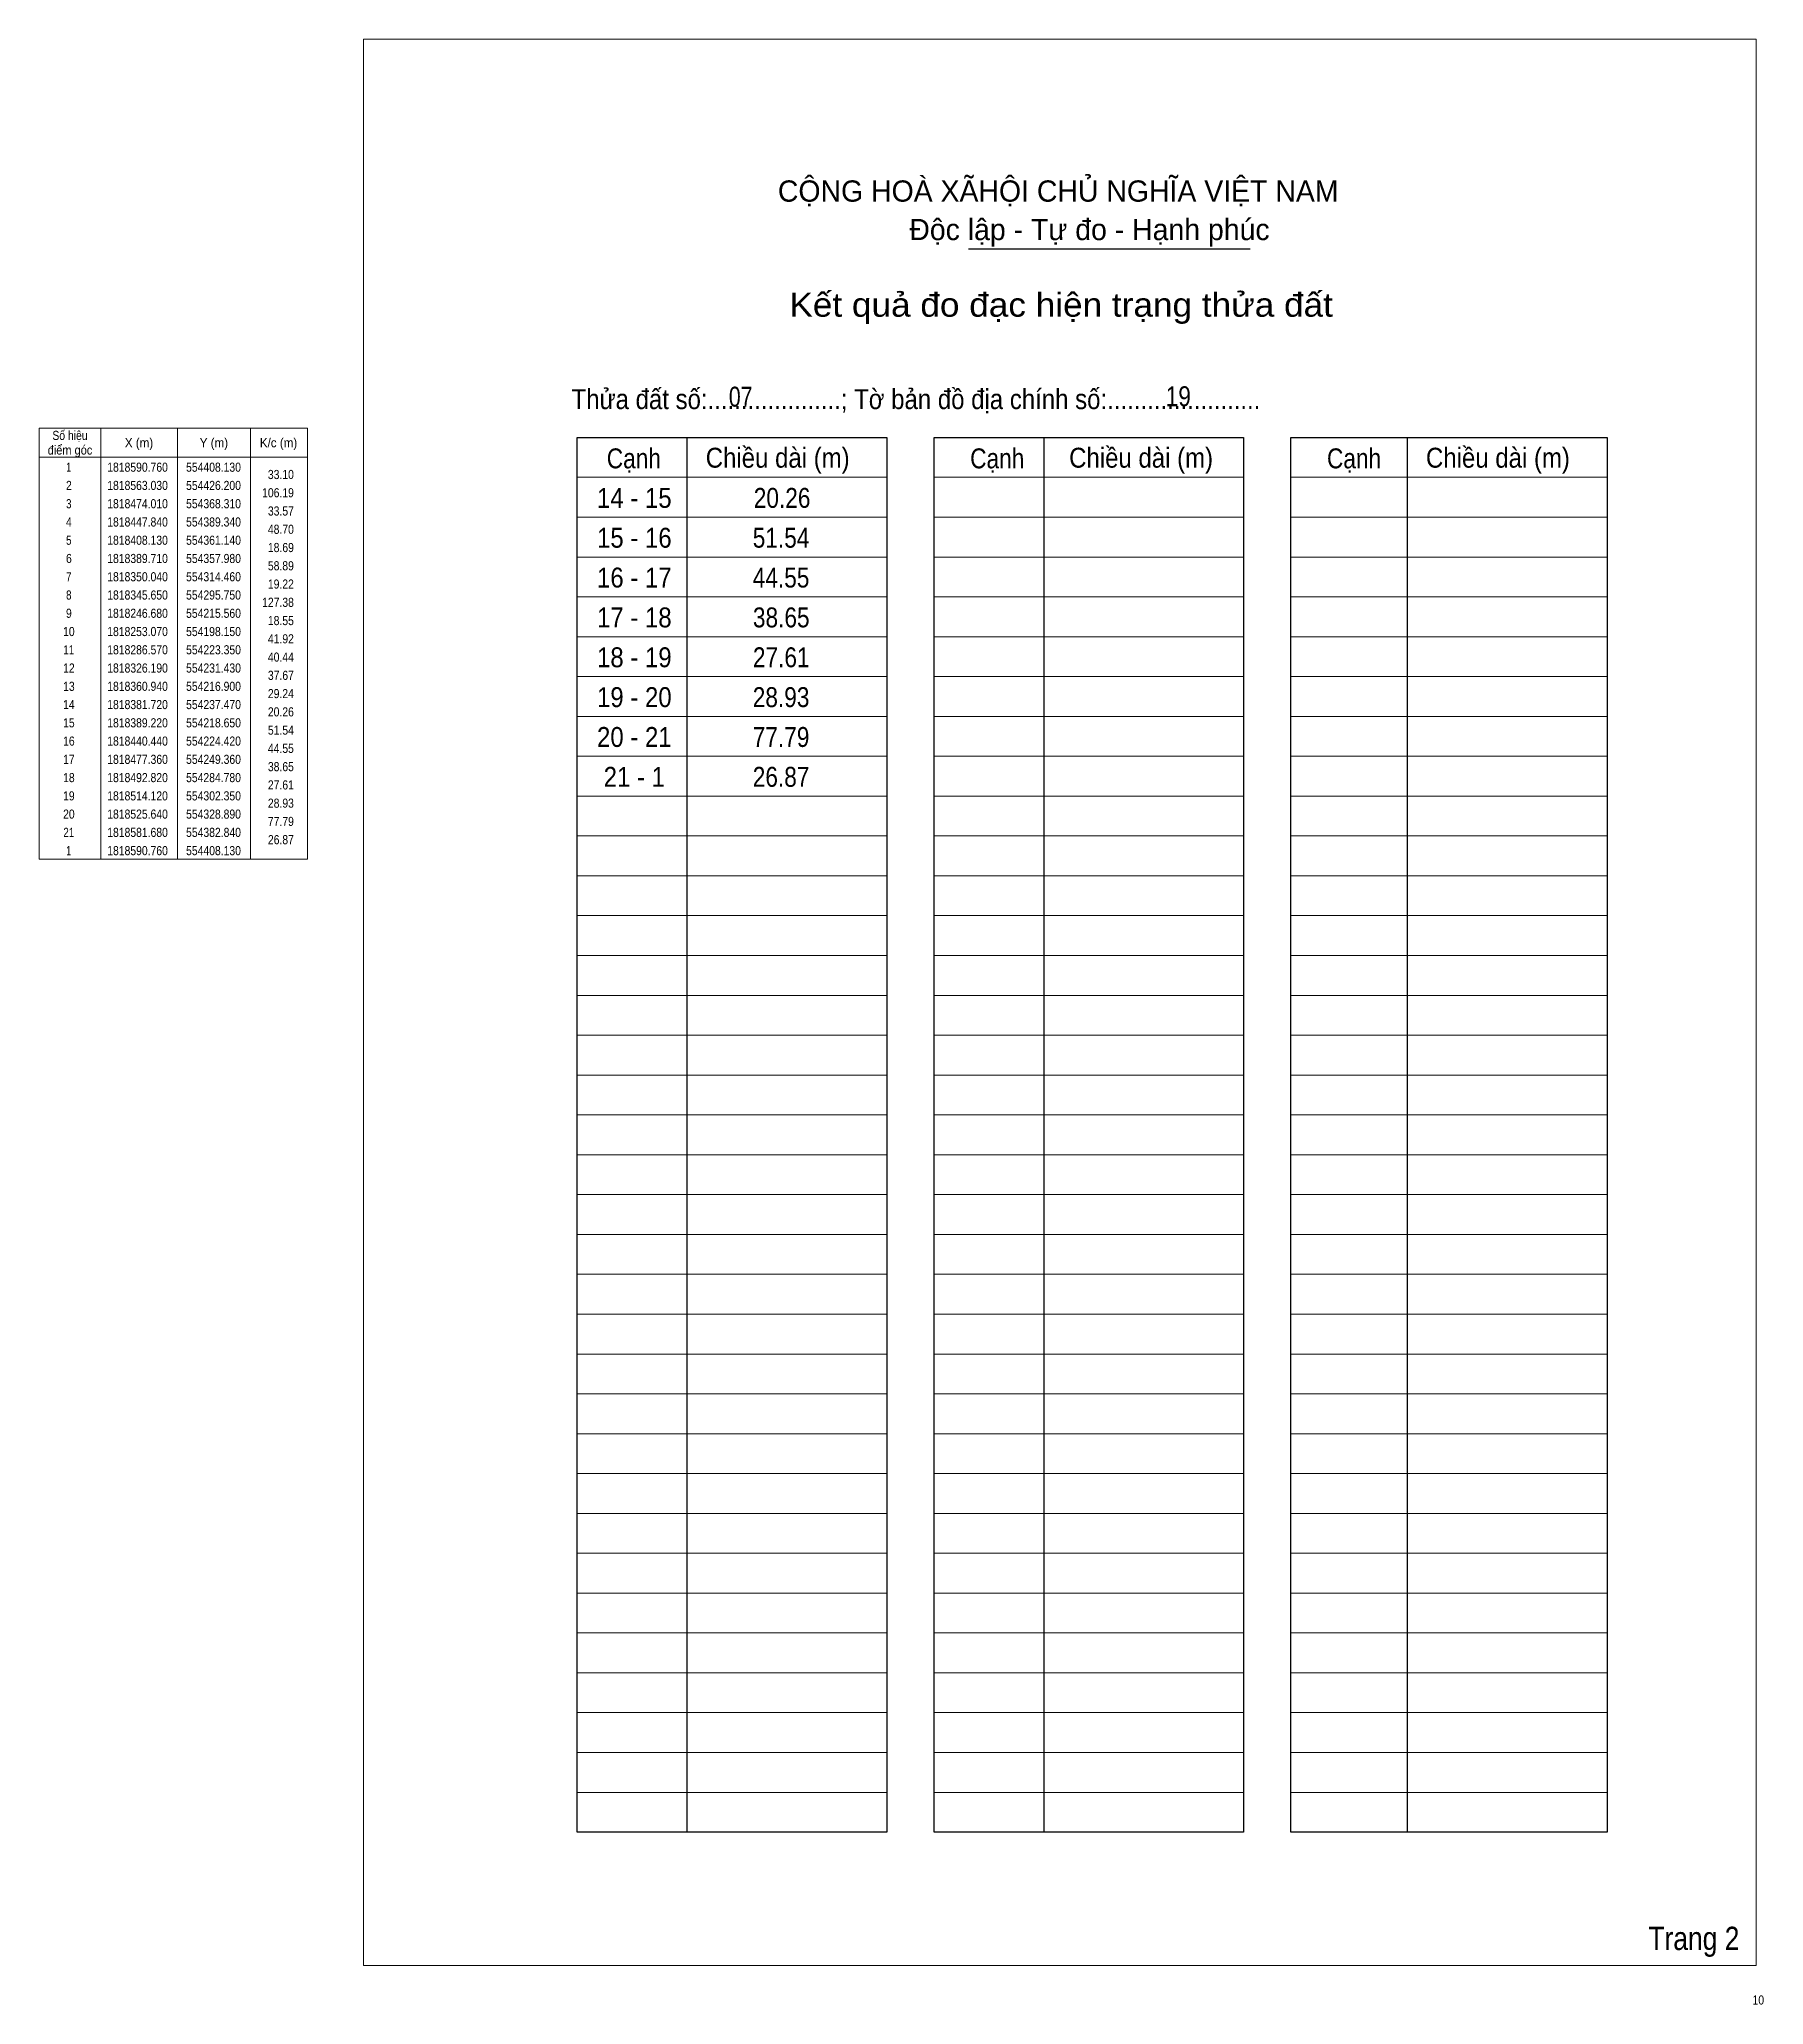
# Model space of a CAD drawing. Header units: metres. Extents: x 550927 to 554451, y 1816817 to 1819332.
# Drawn here: x 552634 to 553578, y 1818256 to 1819332 of the extents above; entities that cross this region are included whole.
import ezdxf
from ezdxf.enums import TextEntityAlignment as Align

# ---------------------------------------------------------------- set-up
doc = ezdxf.new("R2010")
doc.units = ezdxf.units.M
doc.header["$LTSCALE"] = 4.4
for name, color, linetype, lineweight in [('10', 7, 'Continuous', 13), ('30', 7, 'Continuous', 13), ('4', 7, 'Continuous', 13), ('63', 7, 'Continuous', 13)]:
    doc.layers.add(name, color=color, linetype=linetype, lineweight=lineweight)

msp = doc.modelspace()

# ---------------------------------------------------------------- texts
at = {"layer": '10'}
for s, width, p in [('07', 0.8, (553011.17, 1819130.95)), ('19', 0.85, (553250.41, 1819131.17))]:
    msp.add_text(s, height=10.91, dxfattribs=dict(at, width=width)).set_placement(p)
for s, width, p in [('14 - 15', 0.9, (552959.415, 1819075.51)), ('20.26', 0.85, (553040.345, 1819075.51)), ('15 - 16', 0.9, (552959.42, 1819053.69)), ('51.54', 0.85, (553039.77, 1819053.69)), ('16 - 17', 0.9, (552959.415, 1819031.87)), ('44.55', 0.85, (553039.77, 1819031.87)), ('17 - 18', 0.9, (552959.42, 1819010.05)), ('38.65', 0.85, (553039.87, 1819010.05)), ('18 - 19', 0.9, (552959.42, 1818988.21)), ('27.61', 0.85, (553039.87, 1818988.21)), ('19 - 20', 0.9, (552959.42, 1818966.39)), ('28.93', 0.85, (553039.78, 1818966.39)), ('20 - 21', 0.9, (552959.42, 1818944.57)), ('77.79', 0.85, (553039.78, 1818944.57)), ('21 - 1', 0.9, (552959.42, 1818922.74)), ('26.87', 0.85, (553039.78, 1818922.74))]:
    msp.add_text(s, height=10.91, dxfattribs=dict(at, width=width)).set_placement(p, align=Align.CENTER)
at = {"layer": '30'}
for s, p in [('CỘNG HOÀ XÃHỘI CHỦ NGHĨA VIỆT NAM', (553038.03, 1819243.19)), ('Độc lập - Tự đo - Hạnh phúc', (553110.01, 1819222.13))]:
    msp.add_text(s, height=11.64, dxfattribs=at).set_placement(p)
at = {"layer": '30', "width": 1.1}
msp.add_text('Kết quả đo đạc hiện trạng thửa đất', height=13.09, dxfattribs=at).set_placement((553193.15, 1819180.19), align=Align.CENTER)
at = {"layer": '30'}
for s, height, width, p in [('Thửa đất số:....................; Tờ bản đồ địa chính số:.......................', 10.91, 0.9, (552925.05, 1819129.59)), ('Cạnh', 10.91, 0.85, (552944.33, 1819097.15)), ('Chiều dài (m)', 10.91, 0.9, (552998.53, 1819097.51)), ('Cạnh', 10.91, 0.85, (553143.33, 1819097.15)), ('Chiều dài (m)', 10.91, 0.9, (553197.53, 1819097.51)), ('Cạnh', 10.91, 0.85, (553338.73, 1819097.15)), ('Chiều dài (m)', 10.91, 0.9, (553392.93, 1819097.51)), ('Trang 2', 12.73, 0.85, (553514.71, 1818285.71))]:
    msp.add_text(s, height=height, dxfattribs=dict(at, width=width)).set_placement(p)
at = {"layer": '63'}
for s, width, p in [('Số hiệu', 0.85, (552650.375, 1819112.68)), ('điểm góc', 0.9, (552650.385, 1819104.68)), ('X (m)', 0.95, (552688.18, 1819108.68)), ('Y (m)', 0.95, (552729.18, 1819108.68)), ('K/c (m)', 0.95, (552764.585, 1819108.68)), (' 1', 0.75, (552648.98, 1819095.28)), ('1818590.760', 0.85, (552687.38, 1819095.28)), ('554408.130', 0.85, (552728.975, 1819095.28)), (' 2', 0.85, (552648.98, 1819085.28)), ('1818563.030', 0.85, (552687.38, 1819085.28)), ('554426.200', 0.85, (552728.975, 1819085.28)), (' 3', 0.8, (552648.985, 1819075.28)), ('1818474.010', 0.85, (552687.38, 1819075.28)), ('554368.310', 0.85, (552728.975, 1819075.28)), (' 4', 0.85, (552648.98, 1819065.28)), ('1818447.840', 0.85, (552687.38, 1819065.28)), ('554389.340', 0.85, (552728.975, 1819065.28)), (' 5', 0.8, (552648.985, 1819055.28)), (' 6', 0.85, (552648.985, 1819045.28)), ('1818408.130', 0.85, (552687.38, 1819055.28)), ('1818389.710', 0.85, (552687.38, 1819045.28)), ('554361.140', 0.85, (552728.975, 1819055.28)), ('554357.980', 0.85, (552728.975, 1819045.28)), (' 7', 0.8, (552648.98, 1819035.28)), ('1818350.040', 0.85, (552687.38, 1819035.28)), ('554314.460', 0.85, (552728.975, 1819035.28)), (' 8', 0.8, (552648.98, 1819025.28)), ('1818345.650', 0.85, (552687.38, 1819025.28)), ('554295.750', 0.85, (552728.975, 1819025.28)), (' 9', 0.85, (552648.98, 1819015.28)), ('1818246.680', 0.85, (552687.38, 1819015.28)), ('554215.560', 0.85, (552728.975, 1819015.28)), (' 10', 0.85, (552648.975, 1819005.28)), ('1818253.070', 0.85, (552687.38, 1819005.28)), ('554198.150', 0.85, (552728.975, 1819005.28)), (' 11', 0.8, (552648.975, 1818995.28)), ('1818286.570', 0.85, (552687.38, 1818995.28)), ('554223.350', 0.85, (552728.975, 1818995.28)), (' 12', 0.85, (552648.985, 1818985.28)), ('1818326.190', 0.85, (552687.38, 1818985.28)), ('554231.430', 0.85, (552728.975, 1818985.28)), (' 13', 0.85, (552648.98, 1818975.28)), ('1818360.940', 0.85, (552687.38, 1818975.28)), ('554216.900', 0.85, (552728.975, 1818975.28)), (' 14', 0.85, (552648.975, 1818965.28)), ('1818381.720', 0.85, (552687.38, 1818965.28)), ('554237.470', 0.85, (552728.975, 1818965.28)), (' 15', 0.85, (552648.98, 1818955.28)), ('1818389.220', 0.85, (552687.38, 1818955.28)), ('554218.650', 0.85, (552728.975, 1818955.28)), (' 16', 0.85, (552648.98, 1818945.28)), ('1818440.440', 0.85, (552687.38, 1818945.28)), ('554224.420', 0.85, (552728.975, 1818945.28)), (' 17', 0.85, (552648.985, 1818935.28)), ('1818477.360', 0.85, (552687.38, 1818935.28)), ('554249.360', 0.85, (552728.975, 1818935.28)), (' 18', 0.85, (552648.985, 1818925.28)), ('1818492.820', 0.85, (552687.38, 1818925.28)), ('554284.780', 0.85, (552728.975, 1818925.28)), (' 20', 0.85, (552648.975, 1818905.28)), (' 19', 0.85, (552648.975, 1818915.28)), ('1818514.120', 0.85, (552687.38, 1818915.28)), ('1818525.640', 0.85, (552687.38, 1818905.28)), ('554302.350', 0.85, (552728.975, 1818915.28)), ('554328.890', 0.85, (552728.975, 1818905.28)), (' 21', 0.8, (552648.975, 1818895.28)), ('1818581.680', 0.85, (552687.38, 1818895.28)), ('554382.840', 0.85, (552728.975, 1818895.28)), (' 1', 0.75, (552648.98, 1818885.28)), ('1818590.760', 0.85, (552687.38, 1818885.28)), ('554408.130', 0.85, (552728.975, 1818885.28))]:
    msp.add_text(s, height=5, dxfattribs=dict(at, width=width)).set_placement(p, align=Align.CENTER)
at = {"layer": '63', "width": 0.85}
for s, p in [('33.10', (552772.98, 1819091.28)), ('106.19', (552772.98, 1819081.28)), ('33.57', (552772.98, 1819071.28)), ('48.70', (552772.98, 1819061.28)), ('18.69', (552772.98, 1819051.28)), ('58.89', (552772.98, 1819041.28)), ('19.22', (552772.98, 1819031.28)), ('127.38', (552772.98, 1819021.28)), ('18.55', (552772.98, 1819011.28)), ('41.92', (552772.98, 1819001.28)), ('40.44', (552772.98, 1818991.28)), ('37.67', (552772.98, 1818981.28)), ('29.24', (552772.98, 1818971.28)), ('20.26', (552772.98, 1818961.28)), ('51.54', (552772.98, 1818951.28)), ('44.55', (552772.98, 1818941.28)), ('38.65', (552772.98, 1818931.28)), ('27.61', (552772.98, 1818921.28)), ('28.93', (552772.98, 1818911.28)), ('77.79', (552772.98, 1818901.28)), ('26.87', (552772.98, 1818891.28)), (' 10', (553578.09, 1818255.82))]:
    msp.add_text(s, height=5, dxfattribs=at).set_placement(p, align=Align.RIGHT)

# ---------------------------------------------------------------- linework, layer by layer
at = {"layer": '30', "lineweight": 25}
for p, q in [((553142.44, 1819217.31), (553296.67, 1819217.31)), ((552988.22, 1819114.06), (552988.22, 1818350.21)), ((553183.6, 1819114.06), (553183.6, 1818350.21)), ((553382.62, 1819114.06), (553382.62, 1818350.21))]:
    msp.add_line(p, q, dxfattribs=at)
at = {"layer": '30'}
for p, q in [((552928.2, 1819092.23), (553097.7, 1819092.23)), ((553123.58, 1819092.23), (553293.09, 1819092.23)), ((553318.97, 1819092.23), (553492.11, 1819092.23)), ((552928.2, 1819070.41), (553097.7, 1819070.41)), ((553123.58, 1819070.41), (553293.09, 1819070.41)), ((553318.97, 1819070.41), (553492.11, 1819070.41)), ((552928.2, 1819048.59), (553097.7, 1819048.59)), ((553123.58, 1819048.59), (553293.09, 1819048.59)), ((553318.97, 1819048.59), (553492.11, 1819048.59)), ((552928.2, 1819026.76), (553097.7, 1819026.76)), ((553123.58, 1819026.76), (553293.09, 1819026.76)), ((553318.97, 1819026.76), (553492.11, 1819026.76)), ((552928.2, 1819004.94), (553097.7, 1819004.94)), ((553123.58, 1819004.94), (553293.09, 1819004.94)), ((553318.97, 1819004.94), (553492.11, 1819004.94)), ((552928.2, 1818983.11), (553097.7, 1818983.11)), ((553123.58, 1818983.11), (553293.09, 1818983.11)), ((553318.97, 1818983.11), (553492.11, 1818983.11)), ((552928.2, 1818961.29), (553097.7, 1818961.29)), ((553123.58, 1818961.29), (553293.09, 1818961.29)), ((553318.97, 1818961.29), (553492.11, 1818961.29)), ((552928.2, 1818939.46), (553097.7, 1818939.46)), ((553123.58, 1818939.46), (553293.09, 1818939.46)), ((553318.97, 1818939.46), (553492.11, 1818939.46)), ((552928.2, 1818917.64), (553097.7, 1818917.64)), ((553123.58, 1818917.64), (553293.09, 1818917.64)), ((553318.97, 1818917.64), (553492.11, 1818917.64)), ((552928.2, 1818895.82), (553097.7, 1818895.82)), ((553123.58, 1818895.82), (553293.09, 1818895.82)), ((553318.97, 1818895.82), (553492.11, 1818895.82)), ((552928.2, 1818873.99), (553097.7, 1818873.99)), ((553123.58, 1818873.99), (553293.09, 1818873.99)), ((553318.97, 1818873.99), (553492.11, 1818873.99)), ((552928.2, 1818852.17), (553097.7, 1818852.17)), ((553123.58, 1818852.17), (553293.09, 1818852.17)), ((553318.97, 1818852.17), (553492.11, 1818852.17)), ((552928.2, 1818830.34), (553097.7, 1818830.34)), ((553123.58, 1818830.34), (553293.09, 1818830.34)), ((553318.97, 1818830.34), (553492.11, 1818830.34)), ((552928.2, 1818808.52), (553097.7, 1818808.52)), ((553123.58, 1818808.52), (553293.09, 1818808.52)), ((553318.97, 1818808.52), (553492.11, 1818808.52)), ((552928.2, 1818786.69), (553097.7, 1818786.69)), ((553123.58, 1818786.69), (553293.09, 1818786.69)), ((553318.97, 1818786.69), (553492.11, 1818786.69)), ((552928.2, 1818764.87), (553097.7, 1818764.87)), ((553123.58, 1818764.87), (553293.09, 1818764.87)), ((553318.97, 1818764.87), (553492.11, 1818764.87)), ((552928.2, 1818743.04), (553097.7, 1818743.04)), ((553123.58, 1818743.04), (553293.09, 1818743.04)), ((553318.97, 1818743.04), (553492.11, 1818743.04)), ((552928.2, 1818721.22), (553097.7, 1818721.22)), ((553123.58, 1818721.22), (553293.09, 1818721.22)), ((553318.97, 1818721.22), (553492.11, 1818721.22)), ((552928.2, 1818699.4), (553097.7, 1818699.4)), ((553123.58, 1818699.4), (553293.09, 1818699.4)), ((553318.97, 1818699.4), (553492.11, 1818699.4)), ((552928.2, 1818677.57), (553097.7, 1818677.57)), ((553123.58, 1818677.57), (553293.09, 1818677.57)), ((553318.97, 1818677.57), (553492.11, 1818677.57)), ((552928.2, 1818655.75), (553097.7, 1818655.75)), ((553123.58, 1818655.75), (553293.09, 1818655.75)), ((553318.97, 1818655.75), (553492.11, 1818655.75)), ((552928.2, 1818633.92), (553097.7, 1818633.92)), ((553123.58, 1818633.92), (553293.09, 1818633.92)), ((553318.97, 1818633.92), (553492.11, 1818633.92)), ((552928.2, 1818612.1), (553097.7, 1818612.1)), ((553123.58, 1818612.1), (553293.09, 1818612.1)), ((553318.97, 1818612.1), (553492.11, 1818612.1)), ((552928.2, 1818590.27), (553097.7, 1818590.27)), ((553123.58, 1818590.27), (553293.09, 1818590.27)), ((553318.97, 1818590.27), (553492.11, 1818590.27)), ((552928.2, 1818568.45), (553097.7, 1818568.45)), ((553123.58, 1818568.45), (553293.09, 1818568.45)), ((553318.97, 1818568.45), (553492.11, 1818568.45)), ((552928.2, 1818546.63), (553097.7, 1818546.63)), ((553123.58, 1818546.63), (553293.09, 1818546.63)), ((553318.97, 1818546.63), (553492.11, 1818546.63)), ((552928.2, 1818524.8), (553097.7, 1818524.8)), ((553123.58, 1818524.8), (553293.09, 1818524.8)), ((553318.97, 1818524.8), (553492.11, 1818524.8)), ((552928.2, 1818502.98), (553097.7, 1818502.98)), ((553123.58, 1818502.98), (553293.09, 1818502.98)), ((553318.97, 1818502.98), (553492.11, 1818502.98)), ((552928.2, 1818481.15), (553097.7, 1818481.15)), ((553123.58, 1818481.15), (553293.09, 1818481.15)), ((553318.97, 1818481.15), (553492.11, 1818481.15)), ((552928.2, 1818459.33), (553097.7, 1818459.33)), ((553123.58, 1818459.33), (553293.09, 1818459.33)), ((553318.97, 1818459.33), (553492.11, 1818459.33)), ((552928.2, 1818437.5), (553097.7, 1818437.5)), ((553123.58, 1818437.5), (553293.09, 1818437.5)), ((553318.97, 1818437.5), (553492.11, 1818437.5)), ((552928.2, 1818415.68), (553097.7, 1818415.68)), ((553123.58, 1818415.68), (553293.09, 1818415.68)), ((553318.97, 1818415.68), (553492.11, 1818415.68)), ((552928.2, 1818393.86), (553097.7, 1818393.86)), ((553123.58, 1818393.86), (553293.09, 1818393.86)), ((553318.97, 1818393.86), (553492.11, 1818393.86)), ((552928.2, 1818372.03), (553097.7, 1818372.03)), ((553123.58, 1818372.03), (553293.09, 1818372.03)), ((553318.97, 1818372.03), (553492.11, 1818372.03))]:
    msp.add_line(p, q, dxfattribs=at)
at = {"layer": '30', "lineweight": 25}
for points in [[(552928.2, 1819114.06), (553097.7, 1819114.06), (553097.7, 1818350.21), (552928.2, 1818350.21)], [(553123.58, 1819114.06), (553293.09, 1819114.06), (553293.09, 1818350.21), (553123.58, 1818350.21)], [(553318.97, 1819114.06), (553492.11, 1819114.06), (553492.11, 1818350.21), (553318.97, 1818350.21)]]:
    msp.add_lwpolyline(points, close=True, dxfattribs=at)
at = {"layer": '4'}
msp.add_lwpolyline([(552811.12, 1819332.11), (553573.77, 1819332.11), (553573.77, 1818277.27), (552811.12, 1818277.27)], close=True, dxfattribs=at)
at = {"layer": '63'}
for p, q in [((552667.18, 1819119.18), (552667.18, 1818883.18)), ((552709.18, 1819119.18), (552709.18, 1818883.18)), ((552749.18, 1819119.18), (552749.18, 1818883.18)), ((552633.58, 1819103.18), (552780.38, 1819103.18))]:
    msp.add_line(p, q, dxfattribs=at)
msp.add_lwpolyline([(552633.58, 1819119.18), (552780.38, 1819119.18), (552780.38, 1818883.18), (552633.58, 1818883.18)], close=True, dxfattribs=at)

msp.set_redraw_order([(e.dxf.handle, doc.entitydb.next_handle()) for e in msp.query("TEXT MTEXT ATTDEF DIMENSION ARC_DIMENSION")])  # texts and dimensions are drawn at this point

doc.saveas('drawing.dxf')
